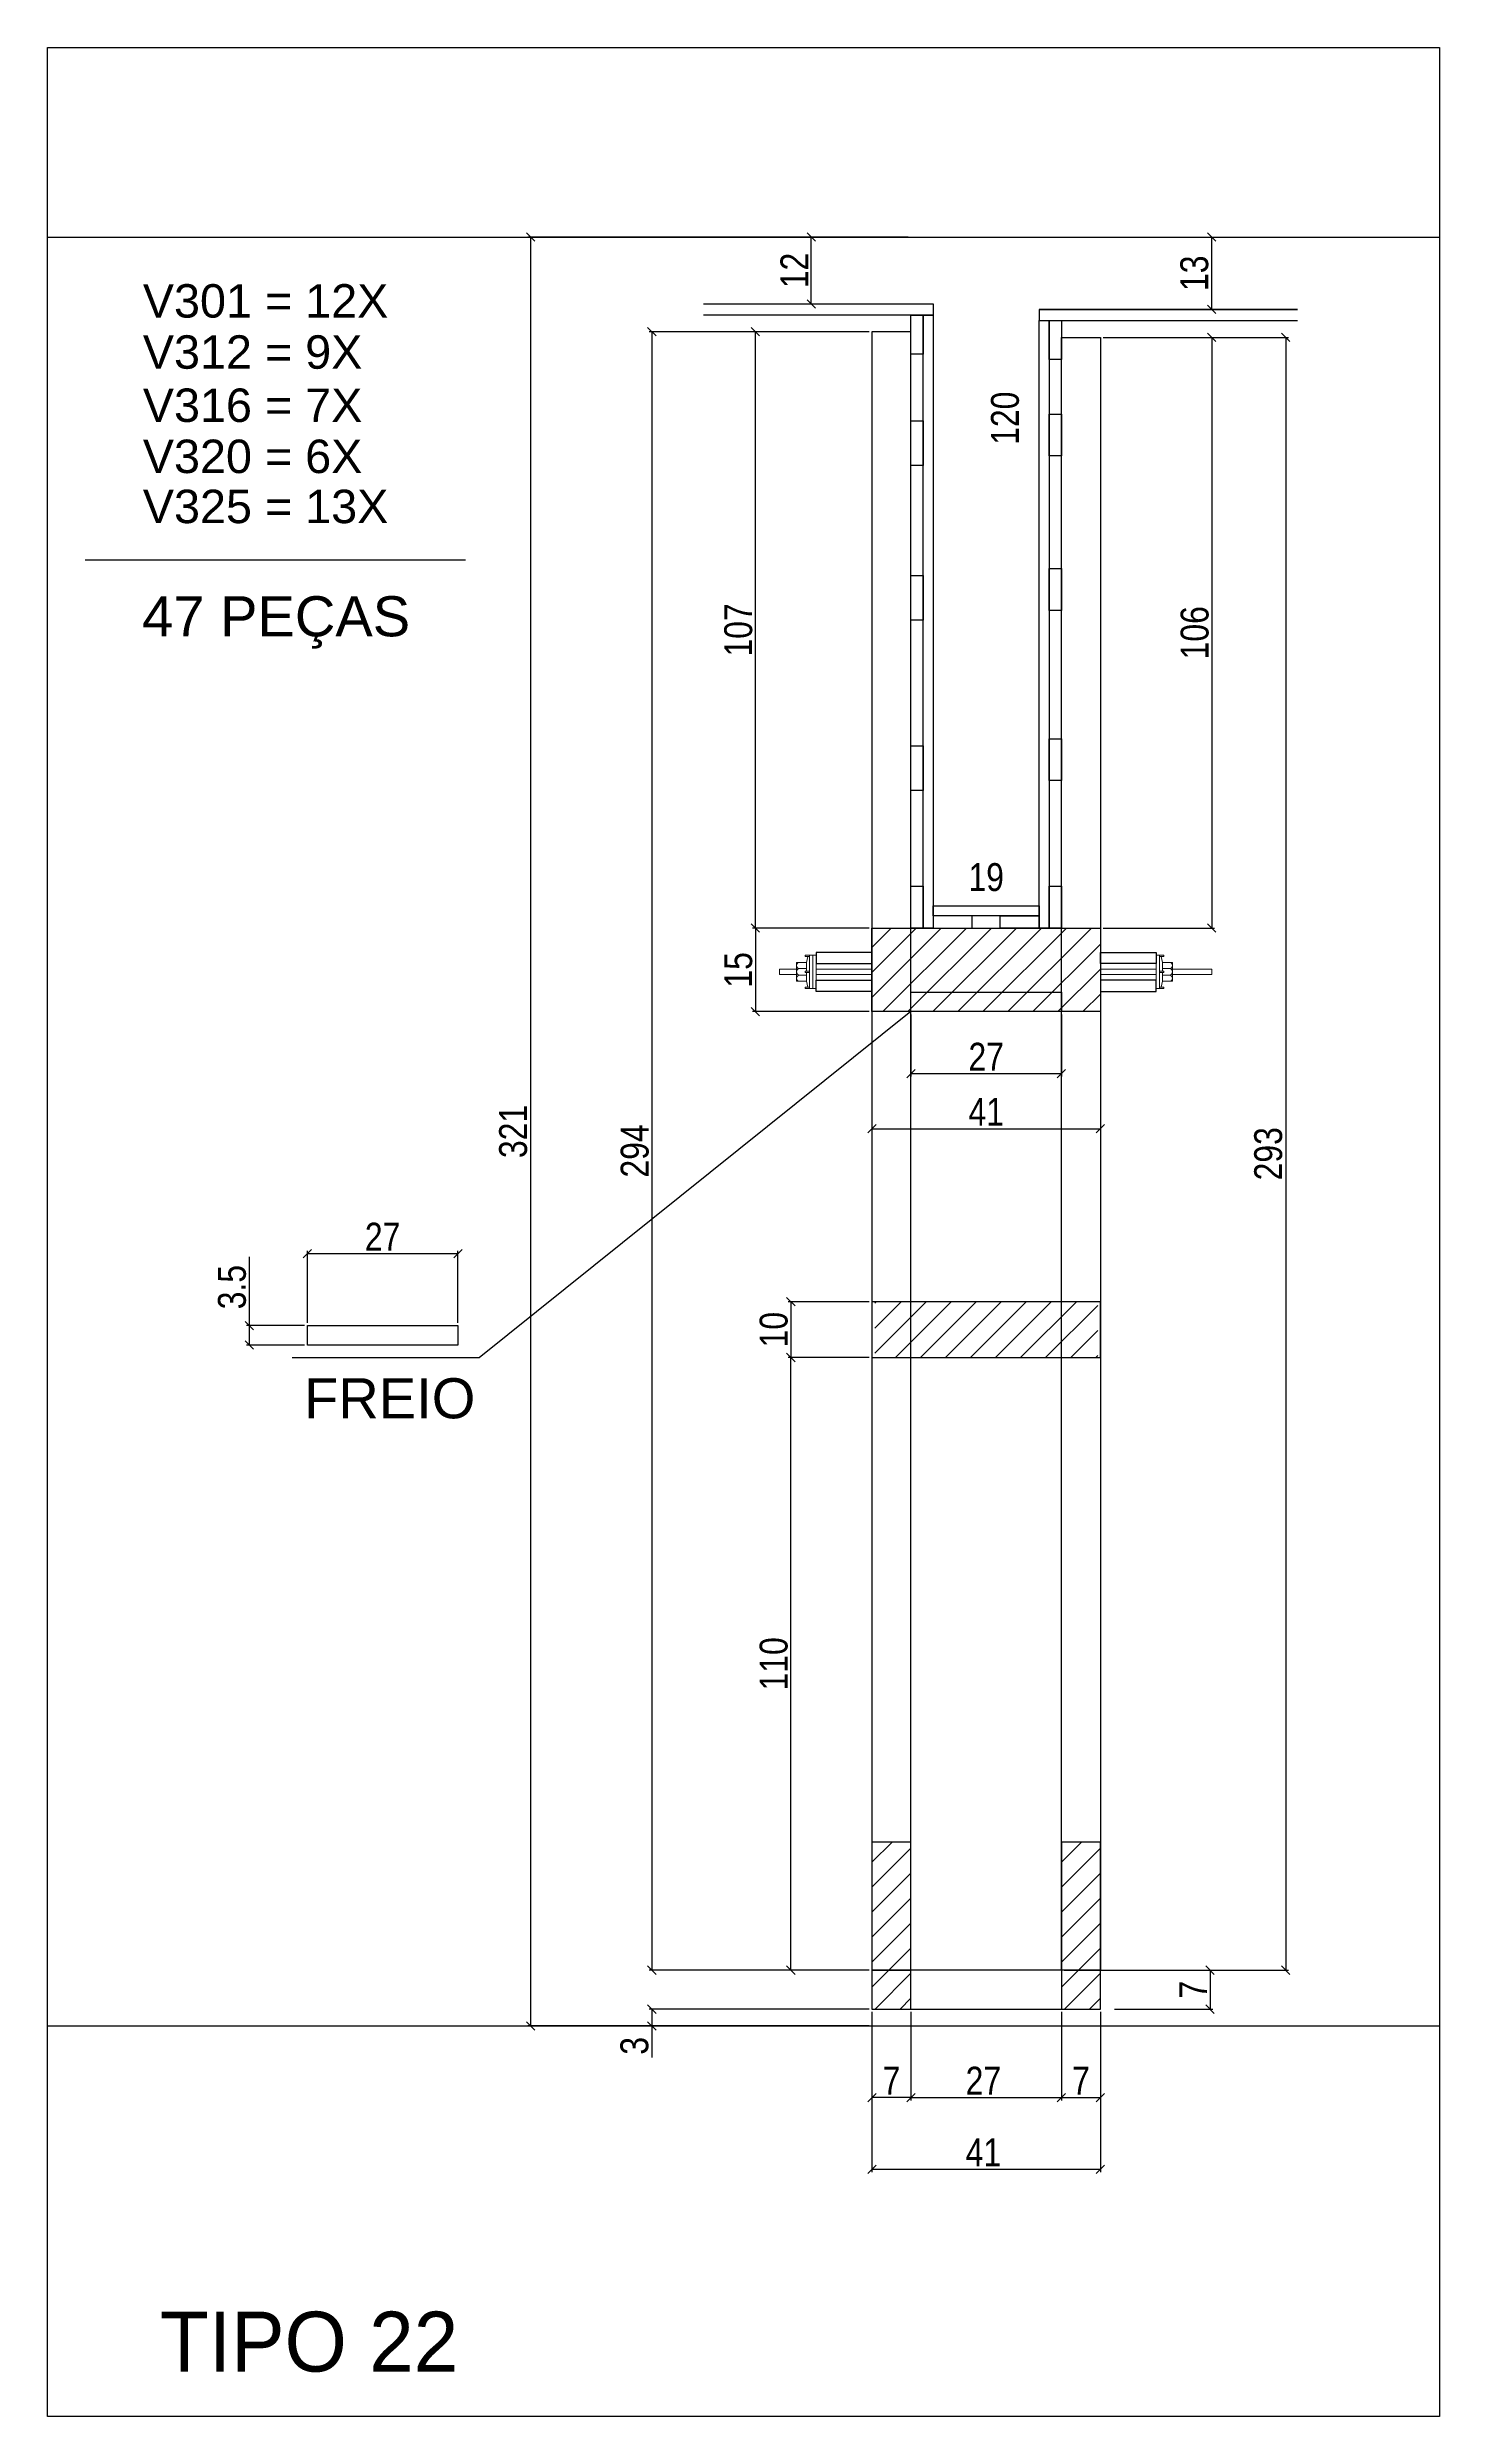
# Model space of a CAD drawing. Header units: millimetres. Extents: x -1501 to 2149, y 662 to 5627.
# Drawn here: x -962 to -463, y 2201 to 3052 of the extents above; entities that cross this region are included whole.
import ezdxf

# ---------------------------------------------------------------- set-up
doc = ezdxf.new("R2010")
doc.units = ezdxf.units.MM
for name, color, linetype in [('1', 1, 'Continuous'), ('COTA', 241, 'Continuous'), ('GARFOS OK', 3, 'Continuous'), ('Painéis', 200, 'Continuous'), ('Resinado', 41, 'Continuous'), ('SARR_3.5x7', 81, 'Continuous'), ('SARR_7x7', 40, 'Continuous'), ('TIRAS REESCORAMENTO', 252, 'Continuous'), ('VIGAS', 3, 'Continuous')]:
    doc.layers.add(name, color=color, linetype=linetype)
doc.layers.add('BARRA_ANCORAGEM', color=1, linetype='Continuous', lineweight=15)
doc.styles.add('COTA TECNICA 2X', font='techl___.ttf', dxfattribs={"height": 10})
doc.styles.add('R80-50', font='arial.ttf', dxfattribs={"height": 10})
doc.styles.add('ROMAS860', font='ROMAS860.SHX', dxfattribs={"height": 8.5})
doc.dimstyles.new('SECAO', dxfattribs={"dimscale": 0.333333, "dimtxt": 5, "dimasz": 9, "dimexe": 3, "dimexo": 3, "dimgap": 3, "dimtad": 1, "dimdec": 1, "dimlfac": 0.5, "dimzin": 12, "dimdsep": 46, "dimtxsty": 'COTA TECNICA 2X', "dimblk1": 'OBLIQUE', "dimblk2": 'OBLIQUE', "dimsah": 1, "dimcen": 0.9, "dimclrd": 4, "dimclre": 4, "dimclrt": 240, "dimadec": 1, "dimazin": 3, "dimtfac": 1, "dimtdec": 1, "dimtmove": 0, "dimatfit": 3, "dimfxl": 1, "dimtolj": 1, "dimtzin": 12, "dimarcsym": 0})

# ---------------------------------------------------------------- blocks, each defined once
blk = doc.blocks.new('_Oblique')
at = {"layer": '1', "color": 0, "lineweight": -2}
blk.add_line((-0.5, -0.5), (0.5, 0.5), dxfattribs=at)
blk = doc.blocks.new('*D518')
at = {"layer": 'COTA', "color": 4, "lineweight": -2, "transparency": 16777216}
for p, q in [((-667.66, 2949.74), (-746.62, 2949.74)), ((-745.62, 2949.74), (-745.62, 2361.64)), ((-667.66, 2361.64), (-746.62, 2361.64))]:
    blk.add_line(p, q, dxfattribs=at)
at = {"layer": 'Defpoints', "color": 0, "transparency": 16777216}
for p in [(-666.66, 2949.74), (-745.62, 2361.64), (-666.66, 2361.64)]:
    blk.add_point(p, dxfattribs=at)
at = {"layer": 'COTA', "color": 4, "lineweight": -2, "transparency": 16777216, "xscale": 3, "yscale": 3, "zscale": 3}
for p, rotation in [((-745.62, 2949.74), 90), ((-745.62, 2361.64), 270)]:
    blk.add_blockref('_Oblique', p, dxfattribs=dict(at, rotation=rotation))
at = {"layer": 'COTA', "color": 240, "transparency": 16777216, "insert": (-751.72, 2655.69), "char_height": 10, "attachment_point": 5, "rotation": 90, "style": 'COTA TECNICA 2X'}
blk.add_mtext('\\A1;294', dxfattribs=at)
blk = doc.blocks.new('*D519')
at = {"layer": 'COTA', "color": 4, "lineweight": -2, "transparency": 16777216}
for p, q in [((-666.66, 2346.64), (-666.66, 2289.19)), ((-584.66, 2346.64), (-584.66, 2289.19)), ((-666.66, 2290.19), (-584.66, 2290.19))]:
    blk.add_line(p, q, dxfattribs=at)
at = {"layer": 'Defpoints', "color": 0, "transparency": 16777216}
for p in [(-666.66, 2347.64), (-584.66, 2347.64), (-584.66, 2290.19)]:
    blk.add_point(p, dxfattribs=at)
at = {"layer": 'COTA', "color": 4, "lineweight": -2, "transparency": 16777216, "xscale": 3, "yscale": 3, "zscale": 3, "rotation": 180}
blk.add_blockref('_Oblique', (-666.66, 2290.19), dxfattribs=at)
at = {"layer": 'COTA', "color": 4, "lineweight": -2, "transparency": 16777216, "xscale": 3, "yscale": 3, "zscale": 3}
blk.add_blockref('_Oblique', (-584.66, 2290.19), dxfattribs=at)
at = {"layer": 'COTA', "color": 240, "transparency": 16777216, "insert": (-626.66, 2296.26), "char_height": 10, "attachment_point": 5, "style": 'COTA TECNICA 2X'}
blk.add_mtext('\\A1;41', dxfattribs=at)
blk = doc.blocks.new('*D520')
at = {"layer": 'COTA', "color": 4, "lineweight": -2, "transparency": 16777216}
for p, q in [((-652.66, 2346.64), (-652.66, 2314.91)), ((-598.66, 2346.64), (-598.66, 2314.91)), ((-652.66, 2315.91), (-598.66, 2315.91))]:
    blk.add_line(p, q, dxfattribs=at)
at = {"layer": 'Defpoints', "color": 0, "transparency": 16777216}
for p in [(-652.66, 2347.64), (-598.66, 2347.64), (-598.66, 2315.91)]:
    blk.add_point(p, dxfattribs=at)
at = {"layer": 'COTA', "color": 4, "lineweight": -2, "transparency": 16777216, "xscale": 3, "yscale": 3, "zscale": 3, "rotation": 180}
blk.add_blockref('_Oblique', (-652.66, 2315.91), dxfattribs=at)
at = {"layer": 'COTA', "color": 4, "lineweight": -2, "transparency": 16777216, "xscale": 3, "yscale": 3, "zscale": 3}
blk.add_blockref('_Oblique', (-598.66, 2315.91), dxfattribs=at)
at = {"layer": 'COTA', "color": 240, "transparency": 16777216, "insert": (-626.66, 2321.98), "char_height": 10, "attachment_point": 5, "style": 'COTA TECNICA 2X'}
blk.add_mtext('\\A1;27', dxfattribs=at)
blk = doc.blocks.new('*D521')
at = {"layer": 'COTA', "color": 4, "lineweight": -2, "transparency": 16777216}
blk.add_line((-598.66, 2315.91), (-584.66, 2315.91), dxfattribs=at)
at = {"layer": 'Defpoints', "color": 0, "transparency": 16777216}
for p in [(-598.66, 2315.91), (-584.66, 2315.91), (-584.66, 2315.91)]:
    blk.add_point(p, dxfattribs=at)
at = {"layer": 'COTA', "color": 4, "lineweight": -2, "transparency": 16777216, "xscale": 3, "yscale": 3, "zscale": 3, "rotation": 180}
blk.add_blockref('_Oblique', (-598.66, 2315.91), dxfattribs=at)
at = {"layer": 'COTA', "color": 4, "lineweight": -2, "transparency": 16777216, "xscale": 3, "yscale": 3, "zscale": 3}
blk.add_blockref('_Oblique', (-584.66, 2315.91), dxfattribs=at)
at = {"layer": 'COTA', "color": 240, "transparency": 16777216, "insert": (-591.66, 2321.98), "char_height": 10, "attachment_point": 5, "style": 'COTA TECNICA 2X'}
blk.add_mtext('\\A1;7', dxfattribs=at)
blk = doc.blocks.new('*D522')
at = {"layer": 'COTA', "color": 4, "lineweight": -2, "transparency": 16777216}
blk.add_line((-652.66, 2315.91), (-666.66, 2315.91), dxfattribs=at)
at = {"layer": 'Defpoints', "color": 0, "transparency": 16777216}
for p in [(-666.66, 2315.91), (-666.66, 2315.91), (-652.66, 2315.91)]:
    blk.add_point(p, dxfattribs=at)
at = {"layer": 'COTA', "color": 4, "lineweight": -2, "transparency": 16777216, "xscale": 3, "yscale": 3, "zscale": 3, "rotation": 180}
blk.add_blockref('_Oblique', (-666.66, 2315.91), dxfattribs=at)
at = {"layer": 'COTA', "color": 4, "lineweight": -2, "transparency": 16777216, "xscale": 3, "yscale": 3, "zscale": 3}
blk.add_blockref('_Oblique', (-652.66, 2315.91), dxfattribs=at)
at = {"layer": 'COTA', "color": 240, "transparency": 16777216, "insert": (-659.66, 2321.98), "char_height": 10, "attachment_point": 5, "style": 'COTA TECNICA 2X'}
blk.add_mtext('\\A1;7', dxfattribs=at)
blk = doc.blocks.new('*D523')
at = {"layer": 'COTA', "color": 4, "lineweight": -2, "transparency": 16777216}
for p, q in [((-667.66, 2601.55), (-696.75, 2601.55)), ((-695.75, 2601.55), (-695.75, 2581.55)), ((-667.66, 2581.55), (-696.75, 2581.55))]:
    blk.add_line(p, q, dxfattribs=at)
at = {"layer": 'Defpoints', "color": 0, "transparency": 16777216}
for p in [(-666.66, 2601.55), (-695.75, 2581.55), (-666.66, 2581.55)]:
    blk.add_point(p, dxfattribs=at)
at = {"layer": 'COTA', "color": 4, "lineweight": -2, "transparency": 16777216, "xscale": 3, "yscale": 3, "zscale": 3}
for p, rotation in [((-695.75, 2601.55), 90), ((-695.75, 2581.55), 270)]:
    blk.add_blockref('_Oblique', p, dxfattribs=dict(at, rotation=rotation))
at = {"layer": 'COTA', "color": 240, "transparency": 16777216, "insert": (-701.86, 2591.55), "char_height": 10, "attachment_point": 5, "rotation": 90, "style": 'COTA TECNICA 2X'}
blk.add_mtext('\\A1;10', dxfattribs=at)
blk = doc.blocks.new('*D524')
at = {"layer": 'COTA', "color": 4, "lineweight": -2, "transparency": 16777216}
for p, q in [((-583.66, 2947.71), (-543.72, 2947.71)), ((-544.72, 2947.71), (-544.72, 2735.69)), ((-583.66, 2735.69), (-543.72, 2735.69))]:
    blk.add_line(p, q, dxfattribs=at)
at = {"layer": 'Defpoints', "color": 0, "transparency": 16777216}
for p in [(-584.66, 2947.71), (-584.66, 2735.69), (-544.72, 2735.69)]:
    blk.add_point(p, dxfattribs=at)
at = {"layer": 'COTA', "color": 4, "lineweight": -2, "transparency": 16777216, "xscale": 3, "yscale": 3, "zscale": 3}
for p, rotation in [((-544.72, 2947.71), 90), ((-544.72, 2735.69), 270)]:
    blk.add_blockref('_Oblique', p, dxfattribs=dict(at, rotation=rotation))
at = {"layer": 'COTA', "color": 240, "transparency": 16777216, "insert": (-550.82, 2841.7), "char_height": 10, "attachment_point": 5, "rotation": 90, "style": 'COTA TECNICA 2X'}
blk.add_mtext('\\A1;106', dxfattribs=at)
blk = doc.blocks.new('*D525')
at = {"layer": 'COTA', "color": 4, "lineweight": -2, "transparency": 16777216}
for p, q in [((-653.66, 2983.74), (-790.12, 2983.74)), ((-789.12, 2983.74), (-789.12, 2341.64)), ((-667.66, 2341.64), (-790.12, 2341.64))]:
    blk.add_line(p, q, dxfattribs=at)
at = {"layer": 'Defpoints', "color": 0, "transparency": 16777216}
for p in [(-652.66, 2983.74), (-789.12, 2341.64), (-666.66, 2341.64)]:
    blk.add_point(p, dxfattribs=at)
at = {"layer": 'COTA', "color": 4, "lineweight": -2, "transparency": 16777216, "xscale": 3, "yscale": 3, "zscale": 3}
for p, rotation in [((-789.12, 2983.74), 90), ((-789.12, 2341.64), 270)]:
    blk.add_blockref('_Oblique', p, dxfattribs=dict(at, rotation=rotation))
at = {"layer": 'COTA', "color": 240, "transparency": 16777216, "insert": (-795.34, 2662.69), "char_height": 10, "attachment_point": 5, "rotation": 90, "style": 'COTA TECNICA 2X'}
blk.add_mtext('\\A1;321', dxfattribs=at)
blk = doc.blocks.new('*D526')
at = {"layer": 'COTA', "color": 4, "lineweight": -2, "transparency": 16777216}
for p, q in [((-667.66, 2347.64), (-746.62, 2347.64)), ((-745.62, 2347.64), (-745.62, 2341.64)), ((-667.66, 2341.64), (-746.62, 2341.64)), ((-745.62, 2341.64), (-745.62, 2330.31))]:
    blk.add_line(p, q, dxfattribs=at)
at = {"layer": 'Defpoints', "color": 0, "transparency": 16777216}
for p in [(-666.66, 2347.64), (-745.62, 2341.64), (-666.66, 2341.64)]:
    blk.add_point(p, dxfattribs=at)
at = {"layer": 'COTA', "color": 4, "lineweight": -2, "transparency": 16777216, "xscale": 3, "yscale": 3, "zscale": 3}
for p, rotation in [((-745.62, 2347.64), 90), ((-745.62, 2341.64), 270)]:
    blk.add_blockref('_Oblique', p, dxfattribs=dict(at, rotation=rotation))
at = {"layer": 'COTA', "color": 240, "transparency": 16777216, "insert": (-751.83, 2334.48), "char_height": 10, "attachment_point": 5, "rotation": 90, "style": 'COTA TECNICA 2X'}
blk.add_mtext('\\A1;3', dxfattribs=at)
blk = doc.blocks.new('*D527')
at = {"layer": 'Defpoints', "color": 0, "transparency": 16777216}
for p in [(-619.62, 2983.74), (-612.76, 2983.74), (-619.62, 2743.69)]:
    blk.add_point(p, dxfattribs=at)
at = {"layer": 'COTA', "color": 240, "transparency": 16777216, "insert": (-618.87, 2918.71), "char_height": 10, "attachment_point": 5, "rotation": 90, "style": 'COTA TECNICA 2X'}
blk.add_mtext('\\A1;120', dxfattribs=at)
blk = doc.blocks.new('*D528')
at = {"layer": 'Defpoints', "color": 0, "transparency": 16777216}
for p in [(-644.66, 2747.84), (-606.66, 2747.84), (-606.66, 2747.84)]:
    blk.add_point(p, dxfattribs=at)
at = {"layer": 'COTA', "color": 240, "transparency": 16777216, "insert": (-625.66, 2753.93), "char_height": 10, "attachment_point": 5, "style": 'COTA TECNICA 2X'}
blk.add_mtext('\\A1;19', dxfattribs=at)
blk = doc.blocks.new('*D529')
at = {"layer": 'COTA', "color": 4, "lineweight": -2, "transparency": 16777216}
for p, q in [((-667.66, 2581.55), (-696.75, 2581.55)), ((-695.75, 2361.64), (-695.75, 2581.55)), ((-668.66, 2361.64), (-696.75, 2361.64))]:
    blk.add_line(p, q, dxfattribs=at)
at = {"layer": 'Defpoints', "color": 0, "transparency": 16777216}
for p in [(-695.75, 2581.55), (-666.66, 2581.55), (-667.66, 2361.64)]:
    blk.add_point(p, dxfattribs=at)
at = {"layer": 'COTA', "color": 4, "lineweight": -2, "transparency": 16777216, "xscale": 3, "yscale": 3, "zscale": 3}
for p, rotation in [((-695.75, 2581.55), 90), ((-695.75, 2361.64), 270)]:
    blk.add_blockref('_Oblique', p, dxfattribs=dict(at, rotation=rotation))
at = {"layer": 'COTA', "color": 240, "transparency": 16777216, "insert": (-701.86, 2471.6), "char_height": 10, "attachment_point": 5, "rotation": 90, "style": 'COTA TECNICA 2X'}
blk.add_mtext('\\A1;110', dxfattribs=at)
blk = doc.blocks.new('*D540')
at = {"layer": 'COTA', "color": 4, "lineweight": -2, "transparency": 16777216}
for p, q in [((-557.06, 2983.74), (-543.72, 2983.74)), ((-544.72, 2957.74), (-544.72, 2983.74)), ((-557.06, 2957.74), (-543.72, 2957.74))]:
    blk.add_line(p, q, dxfattribs=at)
at = {"layer": 'Defpoints', "color": 0, "transparency": 16777216}
for p in [(-558.06, 2983.74), (-544.72, 2983.74), (-558.06, 2957.74)]:
    blk.add_point(p, dxfattribs=at)
at = {"layer": 'COTA', "color": 4, "lineweight": -2, "transparency": 16777216, "xscale": 3, "yscale": 3, "zscale": 3}
for p, rotation in [((-544.72, 2983.74), 90), ((-544.72, 2957.74), 270)]:
    blk.add_blockref('_Oblique', p, dxfattribs=dict(at, rotation=rotation))
at = {"layer": 'COTA', "color": 240, "transparency": 16777216, "insert": (-550.94, 2970.74), "char_height": 10, "attachment_point": 5, "rotation": 90, "style": 'COTA TECNICA 2X'}
blk.add_mtext('\\A1;13', dxfattribs=at)
blk = doc.blocks.new('*D541')
at = {"layer": 'COTA', "color": 4, "lineweight": -2, "transparency": 16777216}
for p, q in [((-582.66, 2947.71), (-517.18, 2947.71)), ((-518.18, 2947.71), (-518.18, 2361.64)), ((-582.66, 2361.64), (-517.18, 2361.64))]:
    blk.add_line(p, q, dxfattribs=at)
at = {"layer": 'Defpoints', "color": 0, "transparency": 16777216}
for p in [(-583.66, 2947.71), (-583.66, 2361.64), (-518.18, 2361.64)]:
    blk.add_point(p, dxfattribs=at)
at = {"layer": 'COTA', "color": 4, "lineweight": -2, "transparency": 16777216, "xscale": 3, "yscale": 3, "zscale": 3}
for p, rotation in [((-518.18, 2947.71), 90), ((-518.18, 2361.64), 270)]:
    blk.add_blockref('_Oblique', p, dxfattribs=dict(at, rotation=rotation))
at = {"layer": 'COTA', "color": 240, "transparency": 16777216, "insert": (-524.43, 2654.68), "char_height": 10, "attachment_point": 5, "rotation": 90, "style": 'COTA TECNICA 2X'}
blk.add_mtext('\\A1;293', dxfattribs=at)
blk = doc.blocks.new('*D542')
at = {"layer": 'COTA', "color": 4, "lineweight": -2, "transparency": 16777216}
for p, q in [((-597.66, 2361.64), (-544.33, 2361.64)), ((-545.33, 2361.64), (-545.33, 2347.64)), ((-579.6, 2347.64), (-544.33, 2347.64))]:
    blk.add_line(p, q, dxfattribs=at)
at = {"layer": 'Defpoints', "color": 0, "transparency": 16777216}
for p in [(-598.66, 2361.64), (-580.6, 2347.64), (-545.33, 2347.64)]:
    blk.add_point(p, dxfattribs=at)
at = {"layer": 'COTA', "color": 4, "lineweight": -2, "transparency": 16777216, "xscale": 3, "yscale": 3, "zscale": 3}
for p, rotation in [((-545.33, 2361.64), 90), ((-545.33, 2347.64), 270)]:
    blk.add_blockref('_Oblique', p, dxfattribs=dict(at, rotation=rotation))
at = {"layer": 'COTA', "color": 240, "transparency": 16777216, "insert": (-551.4, 2354.64), "char_height": 10, "attachment_point": 5, "rotation": 90, "style": 'COTA TECNICA 2X'}
blk.add_mtext('\\A1;7', dxfattribs=at)
blk = doc.blocks.new('*D543')
at = {"layer": 'COTA', "color": 4, "lineweight": -2, "transparency": 16777216}
for p, q in [((-688.42, 2959.74), (-688.42, 2983.74)), ((-687.42, 2983.74), (-687.42, 2983.74)), ((-687.42, 2959.74), (-687.42, 2959.74))]:
    blk.add_line(p, q, dxfattribs=at)
at = {"layer": 'Defpoints', "color": 0, "transparency": 16777216}
for p in [(-688.42, 2983.74), (-688.42, 2983.74), (-688.42, 2959.74)]:
    blk.add_point(p, dxfattribs=at)
at = {"layer": 'COTA', "color": 4, "lineweight": -2, "transparency": 16777216, "xscale": 3, "yscale": 3, "zscale": 3}
for p, rotation in [((-688.42, 2983.74), 90), ((-688.42, 2959.74), 270)]:
    blk.add_blockref('_Oblique', p, dxfattribs=dict(at, rotation=rotation))
at = {"layer": 'COTA', "color": 240, "transparency": 16777216, "insert": (-694.48, 2971.74), "char_height": 10, "attachment_point": 5, "rotation": 90, "style": 'COTA TECNICA 2X'}
blk.add_mtext('\\A1;12', dxfattribs=at)
blk = doc.blocks.new('A$C51C4441F')
at = {"layer": 'BARRA_ANCORAGEM'}
for p, q in [((-2.25, 3.4), (-5.81, 3.39)), ((-5.81, 3.39), (-5.81, -3.39)), ((-2.25, 1.2), (-5.02, 1.2)), ((-2.25, 3.4), (-1.79, 5.5)), ((-2.25, 3.4), (-2.25, 3.4)), ((-2.25, 3.4), (-2.25, 0.25)), ((-2.25, -3.4), (-5.81, -3.39)), ((-2.25, -1.2), (-5.02, -1.2)), ((-2.25, -0.25), (-2.25, -3.4)), ((-2.25, -3.4), (-1.79, -5.5))]:
    blk.add_line(p, q, dxfattribs=at)
for points in [[(-2.7, 6), (-1.2, 6), (-1.2, 5.5), (-2.7, 5.5)], [(-2.7, 0.25), (-1.2, 0.25), (-1.2, -0.25), (-2.7, -0.25)], [(-1.2, -6), (0, -6), (0, 6), (-1.2, 6)], [(-2.7, -6), (-1.2, -6), (-1.2, -5.5), (-2.7, -5.5)]]:
    blk.add_lwpolyline(points, close=True, dxfattribs=at)
for centre, radius, start, end in [((-4.66, 2.3), 1.15, 107.78452, 252.2718), ((-4.52, 0), 1.3, 112.64802, 247.40829), ((-4.66, -2.3), 1.15, 107.78452, 252.2718)]:
    blk.add_arc(centre, radius, start, end, dxfattribs=at)
blk = doc.blocks.new('*D544')
at = {"layer": 'COTA', "color": 4, "lineweight": -2, "transparency": 16777216}
for p, q in [((-890, 2593.02), (-890, 2617.63)), ((-870.21, 2593.02), (-891, 2593.02)), ((-870.21, 2586.02), (-891, 2586.02)), ((-890, 2586.02), (-890, 2593.02))]:
    blk.add_line(p, q, dxfattribs=at)
at = {"layer": 'Defpoints', "color": 0, "transparency": 16777216}
for p in [(-890, 2593.02), (-869.21, 2593.02), (-869.21, 2586.02)]:
    blk.add_point(p, dxfattribs=at)
at = {"layer": 'COTA', "color": 4, "lineweight": -2, "transparency": 16777216, "xscale": 3, "yscale": 3, "zscale": 3}
for p, rotation in [((-890, 2593.02), 90), ((-890, 2586.02), 270)]:
    blk.add_blockref('_Oblique', p, dxfattribs=dict(at, rotation=rotation))
at = {"layer": 'COTA', "color": 240, "transparency": 16777216, "insert": (-896.22, 2606.82), "char_height": 10, "attachment_point": 5, "rotation": 90, "style": 'COTA TECNICA 2X'}
blk.add_mtext('\\A1;3.5', dxfattribs=at)
blk = doc.blocks.new('*D639')
at = {"layer": 'COTA', "color": 4, "lineweight": -2, "transparency": 16777216}
for p, q in [((-869.21, 2594.02), (-869.21, 2619.86)), ((-815.21, 2594.02), (-815.21, 2619.86)), ((-869.21, 2618.86), (-815.21, 2618.86))]:
    blk.add_line(p, q, dxfattribs=at)
at = {"layer": 'Defpoints', "color": 0, "transparency": 16777216}
for p in [(-815.21, 2618.86), (-869.21, 2593.02), (-815.21, 2593.02)]:
    blk.add_point(p, dxfattribs=at)
at = {"layer": 'COTA', "color": 4, "lineweight": -2, "transparency": 16777216, "xscale": 3, "yscale": 3, "zscale": 3, "rotation": 180}
blk.add_blockref('_Oblique', (-869.21, 2618.86), dxfattribs=at)
at = {"layer": 'COTA', "color": 4, "lineweight": -2, "transparency": 16777216, "xscale": 3, "yscale": 3, "zscale": 3}
blk.add_blockref('_Oblique', (-815.21, 2618.86), dxfattribs=at)
at = {"layer": 'COTA', "color": 240, "transparency": 16777216, "insert": (-842.21, 2624.93), "char_height": 10, "attachment_point": 5, "style": 'COTA TECNICA 2X'}
blk.add_mtext('\\A1;27', dxfattribs=at)
blk = doc.blocks.new('*D545')
at = {"layer": 'COTA', "color": 4, "lineweight": -2, "transparency": 16777216}
for p, q in [((-667.66, 2949.74), (-709.45, 2949.74)), ((-708.45, 2735.69), (-708.45, 2949.74)), ((-667.66, 2735.69), (-709.45, 2735.69))]:
    blk.add_line(p, q, dxfattribs=at)
at = {"layer": 'Defpoints', "color": 0, "transparency": 16777216}
for p in [(-708.45, 2949.74), (-666.66, 2949.74), (-666.66, 2735.69)]:
    blk.add_point(p, dxfattribs=at)
at = {"layer": 'COTA', "color": 4, "lineweight": -2, "transparency": 16777216, "xscale": 3, "yscale": 3, "zscale": 3}
for p, rotation in [((-708.45, 2949.74), 90), ((-708.45, 2735.69), 270)]:
    blk.add_blockref('_Oblique', p, dxfattribs=dict(at, rotation=rotation))
at = {"layer": 'COTA', "color": 240, "transparency": 16777216, "insert": (-714.56, 2842.71), "char_height": 10, "attachment_point": 5, "rotation": 90, "style": 'COTA TECNICA 2X'}
blk.add_mtext('\\A1;107', dxfattribs=at)
blk = doc.blocks.new('*D546')
at = {"layer": 'COTA', "color": 4, "lineweight": -2, "transparency": 16777216}
for p, q in [((-667.66, 2735.69), (-709.45, 2735.69)), ((-708.45, 2735.69), (-708.45, 2705.69)), ((-667.66, 2705.69), (-709.45, 2705.69))]:
    blk.add_line(p, q, dxfattribs=at)
at = {"layer": 'Defpoints', "color": 0, "transparency": 16777216}
for p in [(-666.66, 2735.69), (-708.45, 2705.69), (-666.66, 2705.69)]:
    blk.add_point(p, dxfattribs=at)
at = {"layer": 'COTA', "color": 4, "lineweight": -2, "transparency": 16777216, "xscale": 3, "yscale": 3, "zscale": 3}
for p, rotation in [((-708.45, 2735.69), 90), ((-708.45, 2705.69), 270)]:
    blk.add_blockref('_Oblique', p, dxfattribs=dict(at, rotation=rotation))
at = {"layer": 'COTA', "color": 240, "transparency": 16777216, "insert": (-714.56, 2720.69), "char_height": 10, "attachment_point": 5, "rotation": 90, "style": 'COTA TECNICA 2X'}
blk.add_mtext('\\A1;15', dxfattribs=at)
blk = doc.blocks.new('*D547')
at = {"layer": 'COTA', "color": 4, "lineweight": -2, "transparency": 16777216}
for p, q in [((-652.66, 2704.69), (-652.66, 2682.45)), ((-598.66, 2704.69), (-598.66, 2682.45)), ((-652.66, 2683.45), (-598.66, 2683.45))]:
    blk.add_line(p, q, dxfattribs=at)
at = {"layer": 'Defpoints', "color": 0, "transparency": 16777216}
for p in [(-652.66, 2705.69), (-598.66, 2705.69), (-598.66, 2683.45)]:
    blk.add_point(p, dxfattribs=at)
at = {"layer": 'COTA', "color": 4, "lineweight": -2, "transparency": 16777216, "xscale": 3, "yscale": 3, "zscale": 3, "rotation": 180}
blk.add_blockref('_Oblique', (-652.66, 2683.45), dxfattribs=at)
at = {"layer": 'COTA', "color": 4, "lineweight": -2, "transparency": 16777216, "xscale": 3, "yscale": 3, "zscale": 3}
blk.add_blockref('_Oblique', (-598.66, 2683.45), dxfattribs=at)
at = {"layer": 'COTA', "color": 240, "transparency": 16777216, "insert": (-625.66, 2689.52), "char_height": 10, "attachment_point": 5, "style": 'COTA TECNICA 2X'}
blk.add_mtext('\\A1;27', dxfattribs=at)
blk = doc.blocks.new('*D548')
at = {"layer": 'COTA', "color": 4, "lineweight": -2, "transparency": 16777216}
for p, q in [((-666.66, 2704.69), (-666.66, 2662.65)), ((-584.66, 2704.69), (-584.66, 2662.65)), ((-666.66, 2663.65), (-584.66, 2663.65))]:
    blk.add_line(p, q, dxfattribs=at)
at = {"layer": 'Defpoints', "color": 0, "transparency": 16777216}
for p in [(-666.66, 2705.69), (-584.66, 2705.69), (-584.66, 2663.65)]:
    blk.add_point(p, dxfattribs=at)
at = {"layer": 'COTA', "color": 4, "lineweight": -2, "transparency": 16777216, "xscale": 3, "yscale": 3, "zscale": 3, "rotation": 180}
blk.add_blockref('_Oblique', (-666.66, 2663.65), dxfattribs=at)
at = {"layer": 'COTA', "color": 4, "lineweight": -2, "transparency": 16777216, "xscale": 3, "yscale": 3, "zscale": 3}
blk.add_blockref('_Oblique', (-584.66, 2663.65), dxfattribs=at)
at = {"layer": 'COTA', "color": 240, "transparency": 16777216, "insert": (-625.66, 2669.73), "char_height": 10, "attachment_point": 5, "style": 'COTA TECNICA 2X'}
blk.add_mtext('\\A1;41', dxfattribs=at)

msp = doc.modelspace()

# ---------------------------------------------------------------- hatches: boundary and pattern name
at = {"layer": 'COTA'}
h = msp.add_hatch(dxfattribs=at)
h.set_pattern_fill('ANSI31', color=256, scale=2, style=0)
h.set_pattern_definition([(45, (-25281.606, -210561.381), (-4.49012806, 4.49012806), [])])
h.paths.add_polyline_path([(-584.66, 2705.69), (-584.66, 2735.69), (-666.66, 2735.69), (-666.66, 2705.69)])
h = msp.add_hatch(dxfattribs=at)
h.set_pattern_fill('ANSI31', color=256, scale=2, style=0)
h.set_pattern_definition([(45, (-26794.259, -194691.2387), (-4.49012806, 4.49012806), [])])
h.paths.add_polyline_path([(-585.66, 2601.55), (-665.66, 2601.55), (-665.66, 2581.55), (-585.66, 2581.55)])
h = msp.add_hatch(dxfattribs=at)
h.set_pattern_fill('ANSI31', color=256, scale=2, style=0)
h.set_pattern_definition([(45, (-20510.8736, -3461.547), (-4.490128, 4.490128), [])])
h.paths.add_polyline_path([(-666.66, 2347.64), (-652.66, 2347.64), (-652.66, 2407.64), (-666.66, 2407.64)])
h = msp.add_hatch(dxfattribs=at)
h.set_pattern_fill('ANSI31', color=256, scale=2, style=0)
h.set_pattern_definition([(45, (-20442.8736, -3461.547), (-4.490128, 4.490128), [])])
h.paths.add_polyline_path([(-598.66, 2347.64), (-584.66, 2347.64), (-584.66, 2407.64), (-598.66, 2407.64)])

# ---------------------------------------------------------------- linework, layer by layer
at = {"linetype": 'Continuous'}
msp.add_lwpolyline([(-644.66, 2347.64), (-584.66, 2347.64), (-584.66, 2361.64), (-666.66, 2361.64), (-666.66, 2347.64), (-644.66, 2347.64)], dxfattribs=at)
at = {"layer": 'BARRA_ANCORAGEM'}
for points in [[(-687.86, 2725.98), (-686.66, 2725.98), (-686.66, 2713.98), (-687.86, 2713.98)], [(-563.46, 2725.98), (-564.66, 2725.98), (-564.66, 2713.98), (-563.46, 2713.98)], [(-699.86, 2718.98), (-693.67, 2718.98), (-693.67, 2720.98), (-699.86, 2720.98)], [(-686.66, 2718.98), (-666.66, 2718.98), (-666.66, 2720.98), (-686.66, 2720.98)], [(-564.66, 2718.98), (-584.66, 2718.98), (-584.66, 2720.98), (-564.66, 2720.98)], [(-558.84, 2718.98), (-544.66, 2718.98), (-544.66, 2720.98), (-558.84, 2720.98)]]:
    msp.add_lwpolyline(points, close=True, dxfattribs=at)
at = {"layer": 'COTA', "color": 1}
for p, q in [((-962.48, 2983.74), (-462.99, 2983.74)), ((-962.48, 2341.64), (-462.99, 2341.64))]:
    msp.add_line(p, q, dxfattribs=at)
at = {"layer": 'GARFOS OK', "color": 3}
for p, q in [((-652.66, 2705.69), (-807.61, 2581.49)), ((-807.61, 2581.49), (-874.63, 2581.49))]:
    msp.add_line(p, q, dxfattribs=at)
at = {"layer": 'Painéis'}
for points in [[(-584.66, 2705.69), (-666.66, 2705.69), (-666.66, 2735.69), (-584.66, 2735.69)], [(-666.66, 2347.64), (-652.66, 2347.64), (-652.66, 2407.64), (-666.66, 2407.64)], [(-598.66, 2347.64), (-584.66, 2347.64), (-584.66, 2407.64), (-598.66, 2407.64)]]:
    msp.add_lwpolyline(points, close=True, dxfattribs=at)
msp.add_lwpolyline([(-666.66, 2581.55), (-584.66, 2581.55), (-584.66, 2601.55), (-666.66, 2601.55), (-666.66, 2581.55)], dxfattribs=at)
at = {"layer": 'Resinado'}
msp.add_line((-606.66, 2957.74), (-513.99, 2957.74), dxfattribs=at)
at = {"layer": 'SARR_3.5x7', "linetype": 'Continuous'}
msp.add_lwpolyline([(-869.21, 2593.02), (-815.21, 2593.02), (-815.21, 2586.02), (-869.21, 2586.02)], close=True, dxfattribs=at)
at = {"layer": 'SARR_7x7', "linetype": 'Continuous'}
for points in [[(-666.66, 2361.64), (-652.66, 2361.64), (-652.66, 2949.74), (-666.66, 2949.74)], [(-584.66, 2361.64), (-598.66, 2361.64), (-598.66, 2947.71), (-584.66, 2947.71)], [(-652.66, 2712.69), (-598.66, 2712.69), (-598.66, 2705.69), (-652.66, 2705.69)]]:
    msp.add_lwpolyline(points, close=True, dxfattribs=at)
at = {"layer": 'TIRAS REESCORAMENTO', "linetype": 'ByBlock'}
for p, q in [((-727.14, 2983.74), (-513.51, 2983.74)), ((-606.66, 2953.74), (-513.99, 2953.74))]:
    msp.add_line(p, q, dxfattribs=at)
for points in [[(-727.14, 2959.74), (-644.66, 2959.74), (-644.66, 2955.74), (-727.14, 2955.74)], [(-644.66, 2735.69), (-648.26, 2735.69), (-648.26, 2955.74), (-644.66, 2955.74), (-644.66, 2735.69)], [(-513.99, 2957.74), (-606.66, 2957.74), (-606.66, 2953.74), (-513.99, 2953.74)], [(-603.06, 2735.69), (-606.66, 2735.69), (-606.66, 2953.74), (-603.06, 2953.74), (-603.06, 2735.69)]]:
    msp.add_lwpolyline(points, dxfattribs=at)
for points in [[(-652.66, 2955.74), (-648.26, 2955.74), (-648.26, 2941.74), (-652.66, 2941.74)], [(-603.06, 2953.74), (-598.66, 2953.74), (-598.66, 2939.74), (-603.06, 2939.74)], [(-652.66, 2917.71), (-648.26, 2917.71), (-648.26, 2901.71), (-652.66, 2901.71)], [(-603.06, 2920.21), (-598.66, 2920.21), (-598.66, 2905.21), (-603.06, 2905.21)], [(-652.66, 2862.22), (-648.26, 2862.22), (-648.26, 2846.22), (-652.66, 2846.22)], [(-603.06, 2864.72), (-598.66, 2864.72), (-598.66, 2849.72), (-603.06, 2849.72)], [(-652.66, 2801.12), (-648.26, 2801.12), (-648.26, 2785.12), (-652.66, 2785.12)], [(-603.06, 2803.62), (-598.66, 2803.62), (-598.66, 2788.62), (-603.06, 2788.62)], [(-652.66, 2750.69), (-648.26, 2750.69), (-648.26, 2735.69), (-652.66, 2735.69)], [(-603.06, 2750.69), (-598.66, 2750.69), (-598.66, 2735.69), (-603.06, 2735.69)], [(-606.66, 2740.09), (-644.66, 2740.09), (-644.66, 2743.69), (-606.66, 2743.69)], [(-630.66, 2735.69), (-630.66, 2740.09), (-644.66, 2740.09), (-644.66, 2735.69)], [(-620.69, 2735.69), (-620.69, 2740.09), (-606.66, 2740.09), (-606.66, 2735.69)], [(-686.66, 2722.98), (-666.66, 2722.98), (-666.66, 2726.98), (-686.66, 2726.98)], [(-564.66, 2722.98), (-584.66, 2722.98), (-584.66, 2726.98), (-564.66, 2726.98)], [(-686.66, 2716.98), (-666.66, 2716.98), (-666.66, 2712.98), (-686.66, 2712.98)], [(-564.66, 2716.98), (-584.66, 2716.98), (-584.66, 2712.98), (-564.66, 2712.98)]]:
    msp.add_lwpolyline(points, close=True, dxfattribs=at)
at = {"layer": 'VIGAS', "color": 7}
msp.add_line((-948.89, 2867.87), (-812.52, 2867.87), dxfattribs=at)
at = {"layer": 'VIGAS'}
msp.add_lwpolyline([(-462.99, 2201.39), (-962.48, 2201.39), (-962.48, 3051.82), (-462.99, 3051.82)], close=True, dxfattribs=at)

# ---------------------------------------------------------------- block references
at = {"layer": 'BARRA_ANCORAGEM', "xscale": -1, "rotation": 180}
msp.add_blockref('A$C51C4441F', (-687.86, 2719.98), dxfattribs=at)
at = {"layer": 'BARRA_ANCORAGEM', "xscale": -1}
msp.add_blockref('A$C51C4441F', (-564.66, 2719.98), dxfattribs=at)

# ---------------------------------------------------------------- texts
at = {"layer": 'COTA', "color": 7, "style": 'ROMAS860'}
msp.add_text('TIPO 22', height=21.505, dxfattribs=at).set_placement((-922.13, 2217.55))
at = {"layer": 'VIGAS', "color": 7, "style": 'R80-50'}
for s, p in [('V301 = 12X', (-928.24, 2954.82)), ('V312 = 9X', (-928.24, 2936.47)), ('V316 = 7X', (-928.24, 2917.37)), ('V320 = 6X', (-928.24, 2899.02)), ('V325 = 13X', (-928.24, 2881.04))]:
    msp.add_text(s, height=12, dxfattribs=at).set_placement(p)
at = {"layer": 'VIGAS', "color": 7, "char_height": 14.4, "attachment_point": 1, "style": 'R80-50'}
for s, insert in [('47 PEÇAS', (-928.49, 2854.81)), ('FREIO', (-870.4, 2574.12))]:
    msp.add_mtext_dynamic_manual_height_columns(s, width=162.221, gutter_width=50, heights=[0], dxfattribs=dict(at, insert=insert))

# ---------------------------------------------------------------- dimensions: what is measured, and where the dimension line sits
at = {"layer": 'COTA', "color": 3}
for base, p1, p2, picture, middle in [((-789.1185, 2341.6437), (-652.6552, 2983.7369), (-666.6552, 2341.6437), '*D525', (-795.3378, 2662.6903)), ((-688.42, 2983.74), (-688.42, 2959.74), (-688.42, 2983.74), '*D543', (-694.48, 2971.74)), ((-544.72, 2983.74), (-558.06, 2957.74), (-558.06, 2983.74), '*D540', (-550.94, 2970.74)), ((-745.6151, 2361.6437), (-666.6552, 2949.7369), (-666.6552, 2361.6437), '*D518', (-751.7174, 2655.6903)), ((-708.45, 2949.74), (-666.66, 2735.69), (-666.66, 2949.74), '*D545', (-714.56, 2842.71)), ((-544.72, 2735.69), (-584.66, 2947.71), (-584.66, 2735.69), '*D524', (-550.82, 2841.7)), ((-518.18, 2361.64), (-583.66, 2947.71), (-583.66, 2361.64), '*D541', (-524.43, 2654.68)), ((-708.45, 2705.69), (-666.66, 2735.69), (-666.66, 2705.69), '*D546', (-714.56, 2720.69)), ((-890, 2593.02), (-869.21, 2586.02), (-869.21, 2593.02), '*D544', (-896.22, 2606.82)), ((-695.75, 2581.55), (-666.66, 2601.55), (-666.66, 2581.55), '*D523', (-701.86, 2591.55)), ((-695.75, 2581.55), (-667.66, 2361.64), (-666.66, 2581.55), '*D529', (-701.86, 2471.6)), ((-545.33, 2347.64), (-598.66, 2361.64), (-580.6, 2347.64), '*D542', (-551.4, 2354.64)), ((-745.62, 2341.64), (-666.66, 2347.64), (-666.66, 2341.64), '*D526', (-751.83, 2334.48))]:
    dim = msp.add_linear_dim(base=base, p1=p1, p2=p2, angle=90, dimstyle='SECAO', dxfattribs=at)
    dim.commit()
    dim.dimension.update_dxf_attribs({"geometry": picture, "text_midpoint": middle})
dim = msp.add_linear_dim(base=(-612.76, 2983.74), p1=(-619.62, 2743.69), p2=(-619.62, 2983.74), angle=90, dimstyle='SECAO', override={"dimse1": 1, "dimse2": 1, "dimsd1": 1, "dimsd2": 1}, dxfattribs=at)
dim.commit()
dim.dimension.update_dxf_attribs({"geometry": '*D527', "text_midpoint": (-612.76, 2918.71), "dimtype": 160})
dim = msp.add_linear_dim(base=(-606.66, 2747.84), p1=(-644.66, 2747.84), p2=(-606.66, 2747.84), dimstyle='SECAO', override={"dimse1": 1, "dimse2": 1, "dimsd1": 1, "dimsd2": 1}, dxfattribs=at)
dim.commit()
dim.dimension.update_dxf_attribs({"geometry": '*D528', "text_midpoint": (-625.66, 2753.93)})
for base, p1, p2, picture, middle in [((-584.66, 2663.65), (-666.66, 2705.69), (-584.66, 2705.69), '*D548', (-625.66, 2669.73)), ((-598.66, 2683.45), (-652.66, 2705.69), (-598.66, 2705.69), '*D547', (-625.66, 2689.52)), ((-815.21, 2618.86), (-869.21, 2593.02), (-815.21, 2593.02), '*D639', (-842.21, 2624.93)), ((-666.66, 2315.91), (-652.66, 2315.91), (-666.66, 2315.91), '*D522', (-659.66, 2321.98))]:
    dim = msp.add_linear_dim(base=base, p1=p1, p2=p2, dimstyle='SECAO', dxfattribs=at)
    dim.commit()
    dim.dimension.update_dxf_attribs({"geometry": picture, "text_midpoint": middle})
for base, p1, p2, picture, middle in [((-584.66, 2290.19), (-666.66, 2347.64), (-584.66, 2347.64), '*D519', (-626.66, 2290.19)), ((-598.66, 2315.91), (-652.66, 2347.64), (-598.66, 2347.64), '*D520', (-626.66, 2315.91)), ((-584.66, 2315.91), (-598.66, 2315.91), (-584.66, 2315.91), '*D521', (-591.66, 2315.91))]:
    dim = msp.add_linear_dim(base=base, p1=p1, p2=p2, dimstyle='SECAO', dxfattribs=at)
    dim.commit()
    dim.dimension.update_dxf_attribs({"geometry": picture, "text_midpoint": middle, "dimtype": 160})

doc.saveas('drawing.dxf')
